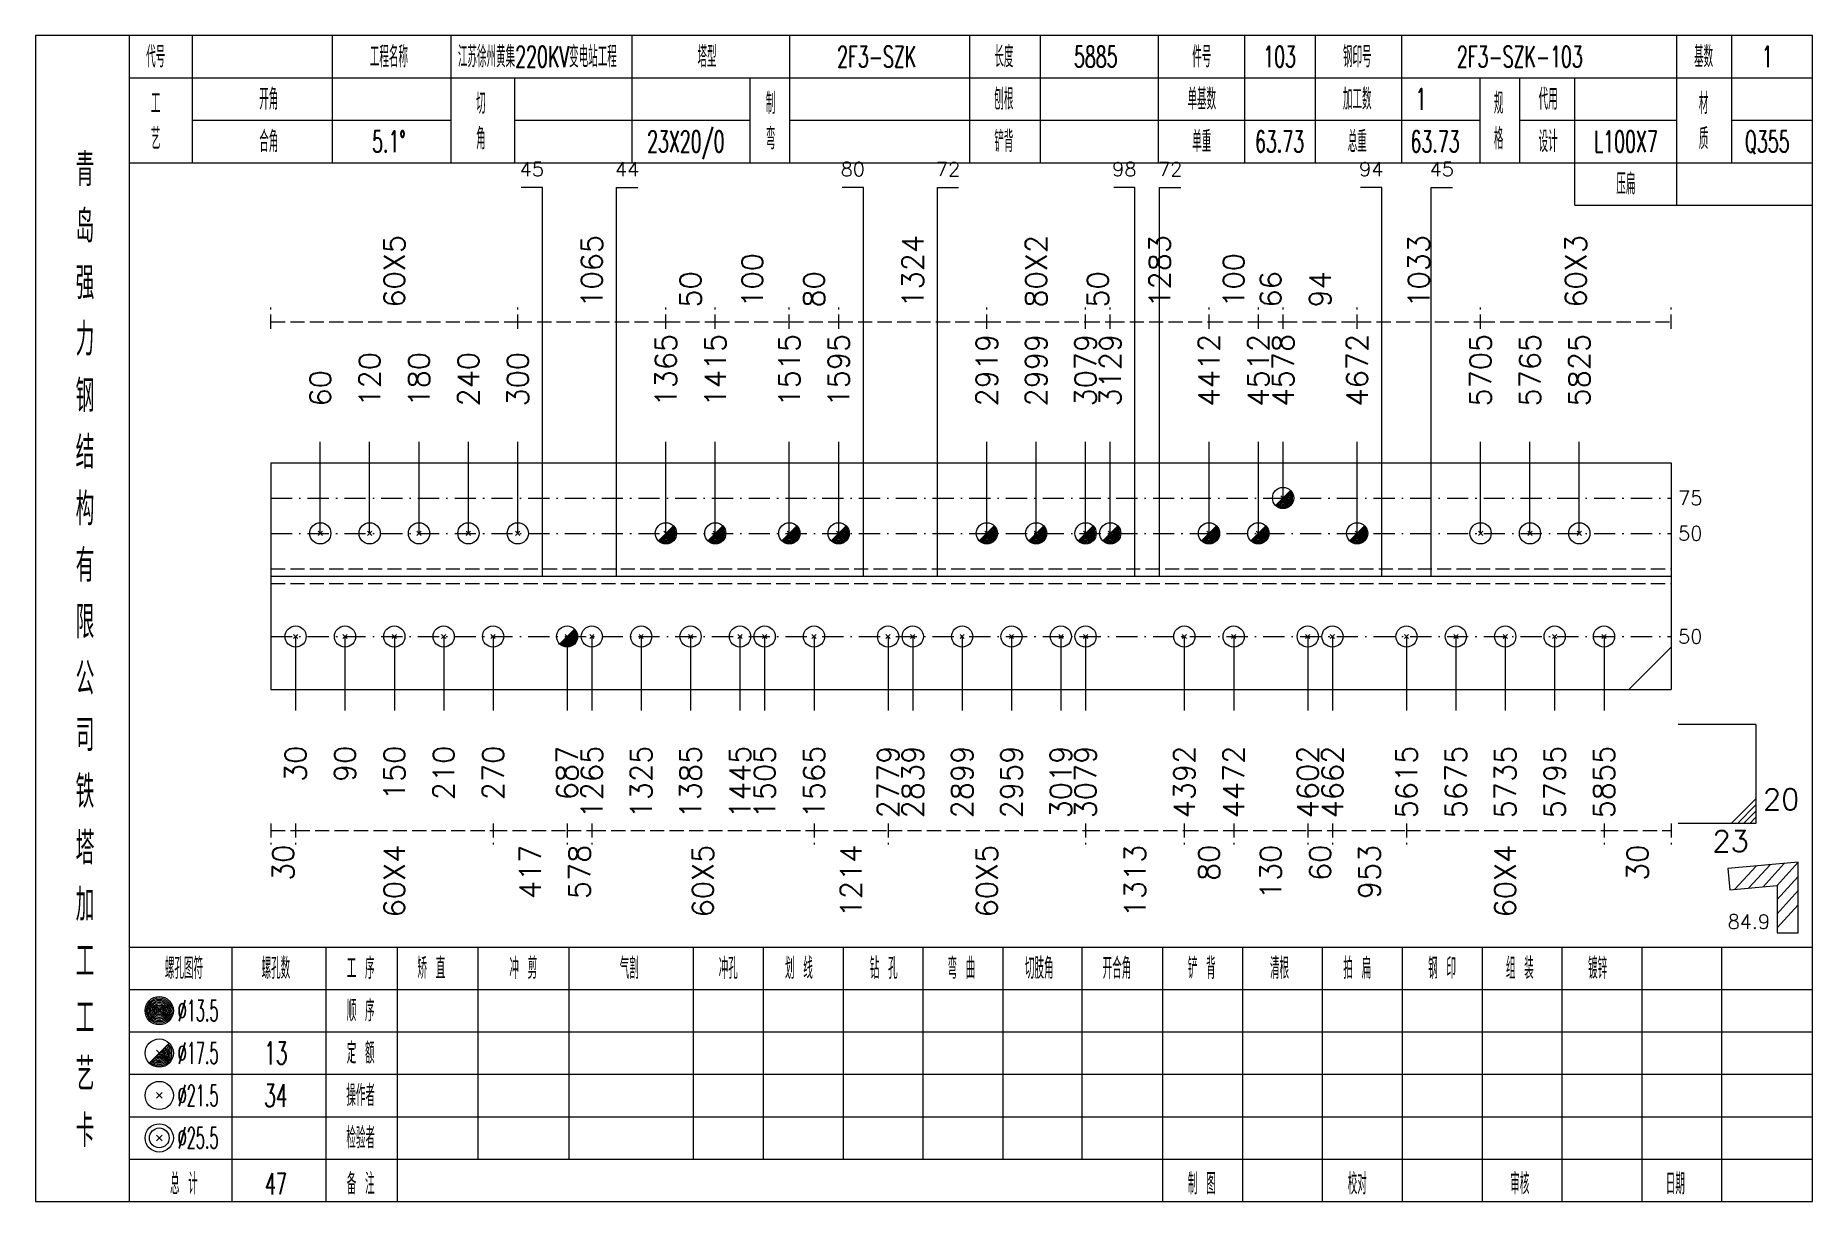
# Model space of a CAD drawing. Extents: x 0 to 4623, y -1159 to 4890.
# Drawn here: x 622.8 to 874.2, y 4725 to 4890 of the extents above; entities that cross this region are included whole.
import ezdxf
from ezdxf.enums import TextEntityAlignment as Align

# ---------------------------------------------------------------- set-up
doc = ezdxf.new("R2010")
doc.units = 0
doc.header["$MEASUREMENT"] = 0
doc.linetypes.add('一点画线', pattern=[5.2, 3, -1, 0.2, -1])
doc.linetypes.add('虚线', pattern=[2.75, 2, -0.75])
doc.layers.get('0').update_dxf_attribs({"linetype": 'CONTINUOUS', "lineweight": 25})
for name, color, linetype, lineweight in [('1', 7, 'CONTINUOUS', 25), ('2', 7, 'CONTINUOUS', 25), ('4', 7, 'CONTINUOUS', 25), ('5', 7, 'CONTINUOUS', 25)]:
    doc.layers.add(name, color=color, linetype=linetype, lineweight=lineweight)
doc.styles.get("Standard").update_dxf_attribs({"font": 'simplex.shx', "width": 0.7, "height": 3, "bigfont": 'gbhzfs.shx'})

msp = doc.modelspace()

# ---------------------------------------------------------------- texts
at = {"color": 8, "linetype": 'Continuous', "lineweight": 9}
for s, p in [('60X5', (673.564, 4851.5)), ('1065', (701.505, 4851.5)), ('1324', (746.911, 4851.5)), ('80X2', (764.375, 4851.5)), ('1283', (781.838, 4851.5)), ('1033', (818.512, 4851.5)), ('60X3', (840.722, 4851.5)), ('100', (724.208, 4851.5)), ('100', (792.316, 4851.5)), ('50', (715.476, 4851.5)), ('80', (732.94, 4851.5)), ('50', (773.106, 4851.5)), ('66', (797.555, 4851.5)), ('94', (804.541, 4851.5))]:
    msp.add_text(s, height=3, rotation=90, dxfattribs=at).set_placement(p, align=Align.MIDDLE_LEFT)
at = {"color": 7, "linetype": 'Continuous', "lineweight": 13}
for s, p in [('1365', (711.984, 4837.5)), ('1415', (718.969, 4837.5)), ('1515', (729.447, 4837.5)), ('1595', (736.433, 4837.5)), ('2919', (757.389, 4837.5)), ('2999', (764.375, 4837.5)), ('3079', (771.36, 4837.5)), ('3129', (774.853, 4837.5)), ('4412', (788.824, 4837.5)), ('4512', (795.809, 4837.5)), ('4578', (799.302, 4837.5)), ('4672', (809.78, 4837.5)), ('5705', (827.244, 4837.5)), ('5765', (834.229, 4837.5)), ('5825', (841.215, 4837.5)), ('120', (670.071, 4837.5)), ('180', (677.056, 4837.5)), ('240', (684.042, 4837.5)), ('300', (691.027, 4837.5)), ('60', (663.085, 4837.5))]:
    msp.add_text(s, height=3, rotation=90, dxfattribs=at).set_placement(p, align=Align.MIDDLE_LEFT)
for s, p in [('75', (855.2, 4824.55)), ('50', (855.2, 4819.55)), ('50', (855.2, 4804.95))]:
    msp.add_text(s, height=2, dxfattribs=at).set_placement(p, align=Align.MIDDLE_LEFT)
msp.add_text('20', height=3, dxfattribs=at).set_placement((867.2, 4779.5), align=Align.BOTTOM_LEFT)
msp.add_text('23', height=3, dxfattribs=at).set_placement((865.2, 4777.5), align=Align.TOP_RIGHT)
at = {"color": 8, "linetype": 'Continuous', "lineweight": 9}
for s, p in [('30', (657.846, 4775.5)), ('60X4', (673.564, 4775.5)), ('417', (692.774, 4775.5)), ('578', (699.759, 4775.5)), ('60X5', (717.223, 4775.5)), ('1214', (738.179, 4775.5)), ('60X5', (757.389, 4775.5)), ('1313', (778.345, 4775.5)), ('80', (788.824, 4775.5)), ('130', (797.555, 4775.5)), ('60', (804.541, 4775.5)), ('953', (811.526, 4775.5)), ('60X4', (830.736, 4775.5)), ('30', (849.454, 4775.5))]:
    msp.add_text(s, height=3, rotation=90, dxfattribs=at).set_placement(p, align=Align.MIDDLE_RIGHT)
at = {"layer": '1', "color": 7, "linetype": 'Continuous', "lineweight": 13}
for s, p in [('30', (659.593, 4789.5)), ('90', (666.578, 4789.5)), ('150', (673.564, 4789.5)), ('210', (680.549, 4789.5)), ('270', (687.535, 4789.5)), ('687', (698.013, 4789.5)), ('1265', (701.505, 4789.5)), ('1325', (708.491, 4789.5)), ('1385', (715.476, 4789.5)), ('1445', (722.462, 4789.5)), ('1505', (725.955, 4789.5)), ('1565', (732.94, 4789.5)), ('2779', (743.418, 4789.5)), ('2839', (746.911, 4789.5)), ('2899', (753.896, 4789.5)), ('2959', (760.882, 4789.5)), ('3019', (767.867, 4789.5)), ('3079', (771.36, 4789.5)), ('4392', (785.331, 4789.5)), ('4472', (792.316, 4789.5)), ('4602', (802.795, 4789.5)), ('4662', (806.287, 4789.5)), ('5615', (816.765, 4789.5)), ('5675', (823.751, 4789.5)), ('5735', (830.736, 4789.5)), ('5795', (837.722, 4789.5)), ('5855', (844.707, 4789.5))]:
    msp.add_text(s, height=3, rotation=90, dxfattribs=at).set_placement(p, align=Align.MIDDLE_RIGHT)
at = {"layer": '2', "color": 7, "linetype": 'Continuous', "lineweight": 13}
for s, p in [('45', (693.02, 4869.5)), ('44', (706.498, 4869.5)), ('80', (738.425, 4869.5)), ('72', (751.904, 4869.5)), ('98', (776.845, 4869.5)), ('72', (783.338, 4869.5)), ('94', (811.773, 4869.5)), ('45', (821.758, 4869.5))]:
    msp.add_text(s, height=2, dxfattribs=at).set_placement(p, align=Align.BOTTOM_CENTER)
msp.add_text('84.9', height=2, dxfattribs=at).set_placement((868.2, 4763), align=Align.BOTTOM_RIGHT)
at = {"layer": '4', "color": 1, "linetype": 'Continuous', "lineweight": 13}
for s, height, width, p in [('代号', 3, 0.6, (639.8, 4887)), ('工程名称', 3, 0.6, (672.8, 4887)), ('江苏徐州黄集220KV变电站工程', 3, 0.6, (693.8, 4887)), ('塔型', 3, 0.6, (717.8, 4887)), ('2F3-SZK', 3, 0.6, (741.8, 4887)), ('长度', 3, 0.6, (759.8, 4887)), ('5885', 3, 0.6, (772.8, 4887)), ('件号', 3, 0.6, (787.8, 4887)), ('103', 3, 0.6, (798.8, 4887)), ('钢印号', 3, 0.6, (809.8, 4887)), ('2F3-SZK-103', 3, 0.6, (832.8, 4887)), ('基数', 3, 0.6, (858.8, 4887)), ('1', 3, 0.6, (867.8, 4887)), ('开角', 3, 0.6, (655.8, 4881)), ('制', 3, 0.6, (726.8, 4880.4)), ('刨根', 3, 0.6, (759.8, 4881)), ('单基数', 3, 0.6, (787.8, 4881)), ('加工数', 3, 0.6, (809.8, 4881)), ('1', 3, 0.6, (818.8, 4881)), ('代用', 3, 0.6, (836.8, 4881)), ('材', 3, 0.6, (858.8, 4880.4)), ('工', 3, 0.6, (639.8, 4880.4)), ('切', 3, 0.6, (685.8, 4880.4)), ('规', 3, 0.6, (829.8, 4880.4)), ('艺', 3, 0.6, (639.8, 4875.4)), ('角', 3, 0.6, (685.8, 4875.4)), ('弯', 3, 0.6, (726.8, 4875.4)), ('格', 3, 0.6, (829.8, 4875.4)), ('质', 3, 0.6, (858.8, 4875.4)), ('合角', 3, 0.6, (655.8, 4875)), ('5.1%%d', 3, 0.6, (672.8, 4875)), ('23X20/0', 3, 0.6, (714.8, 4875)), ('铲背', 3, 0.6, (759.8, 4875)), ('单重', 3, 0.6, (787.8, 4875)), ('63.73', 3, 0.6, (798.8, 4875)), ('总重', 3, 0.6, (809.8, 4875)), ('63.73', 3, 0.6, (820.8, 4875)), ('设计', 3, 0.6, (836.8, 4875)), ('L100X7', 3, 0.6, (847.8, 4875)), ('Q355', 3, 0.6, (867.8, 4875)), ('青', 4.6, 0.8, (629.8, 4871)), ('压扁', 3, 0.6, (847.8, 4869)), ('岛', 4.6, 0.8, (629.8, 4863)), ('强', 4.6, 0.8, (629.8, 4855)), ('力', 4.6, 0.8, (629.8, 4847)), ('钢', 4.6, 0.8, (629.8, 4839)), ('结', 4.6, 0.8, (629.8, 4831)), ('构', 4.6, 0.8, (629.8, 4823)), ('有', 4.6, 0.8, (629.8, 4815)), ('限', 4.6, 0.8, (629.8, 4807)), ('公', 4.6, 0.8, (629.8, 4799)), ('司', 4.6, 0.8, (629.8, 4791)), ('铁', 4.6, 0.8, (629.8, 4783)), ('塔', 4.6, 0.8, (629.8, 4775)), ('加', 4.6, 0.8, (629.8, 4767)), ('工', 4.6, 0.8, (629.8, 4759)), ('螺孔图符', 3, 0.6, (643.8, 4758)), ('螺孔数', 3, 0.6, (656.8, 4758)), ('工 序', 3, 0.6, (668.8, 4758)), ('矫 直', 3, 0.6, (678.8, 4758)), ('冲 剪', 3, 0.6, (691.8, 4758)), ('气割', 3, 0.6, (706.8, 4758)), ('冲孔', 3, 0.6, (720.8, 4758)), ('划 线', 3, 0.6, (730.8, 4758)), ('钻 孔', 3, 0.6, (742.8, 4758)), ('弯 曲', 3, 0.6, (753.8, 4758)), ('切肢角', 3, 0.6, (764.8, 4758)), ('开合角', 3, 0.6, (775.8, 4758)), ('铲 背', 3, 0.6, (787.8, 4758)), ('清根', 3, 0.6, (798.8, 4758)), ('拍 扁', 3, 0.6, (809.8, 4758)), ('钢 印', 3, 0.6, (821.8, 4758)), ('组 装', 3, 0.6, (832.8, 4758)), ('镀锌', 3, 0.6, (843.8, 4758)), ('工', 4.6, 0.8, (629.8, 4751)), ('%%C13.5', 3, 0.5, (645.8, 4752)), ('顺 序', 3, 0.6, (668.8, 4752)), ('%%C17.5', 3, 0.5, (645.8, 4746)), ('13', 3.2, 0.6, (656.8, 4746)), ('定 额', 3, 0.6, (668.8, 4746)), ('艺', 4.6, 0.8, (629.8, 4743)), ('%%C21.5', 3, 0.5, (645.8, 4740)), ('34', 3.2, 0.6, (656.8, 4740)), ('操作者', 3, 0.6, (668.8, 4740)), ('卡', 4.6, 0.8, (629.8, 4735)), ('%%C25.5', 3, 0.5, (645.8, 4734)), ('检验者', 3, 0.6, (668.8, 4734)), ('总 计', 3, 0.6, (643.8, 4727.5)), ('47', 3, 0.6, (656.8, 4727.5)), ('备 注', 3, 0.6, (668.8, 4727.5)), ('制 图', 3, 0.6, (787.8, 4727.5)), ('校对', 3, 0.6, (809.8, 4727.5)), ('审核', 3, 0.6, (832.8, 4727.5)), ('日期', 3, 0.6, (854.8, 4727.5))]:
    msp.add_text(s, height=height, dxfattribs=dict(at, width=width)).set_placement(p, align=Align.MIDDLE_CENTER)

# ---------------------------------------------------------------- blocks, each defined once
blk = doc.blocks.new('孔21.5')
at = {"layer": '5', "color": 7, "linetype": 'Continuous', "lineweight": 13}
for p, q in [((-0.2, -0.2), (0.2, 0.2)), ((-0.2, 0.2), (0.2, -0.2))]:
    blk.add_line(p, q, dxfattribs=at)
blk.add_circle((0, 0), 1, dxfattribs=at)
blk = doc.blocks.new('孔17.5')
at = {"layer": '5', "color": 7, "linetype": 'Continuous', "lineweight": 13}
for p, q in [((-0.707, -0.707), (0.707, 0.707)), ((-0.2, 0.2), (0.2, -0.2))]:
    blk.add_line(p, q, dxfattribs=at)
blk.add_circle((0, 0), 1, dxfattribs=at)
for radius in [0.9, 0.8, 0.7, 0.6, 0.5, 0.4, 0.3, 0.2, 0.1]:
    blk.add_arc((0, 0), radius, 225, 45, dxfattribs=at)

# ---------------------------------------------------------------- linework, layer by layer
at = {"color": 8, "linetype": '虚线', "lineweight": 9}
for p, q in [((656.1, 4848.5), (656.1, 4851.5)), ((691.027, 4848.5), (691.027, 4851.5)), ((691.027, 4848.5), (691.027, 4851.5)), ((711.984, 4848.5), (711.984, 4851.5)), ((711.984, 4848.5), (711.984, 4851.5)), ((718.969, 4848.5), (718.969, 4851.5)), ((718.969, 4848.5), (718.969, 4851.5)), ((729.447, 4848.5), (729.447, 4851.5)), ((729.447, 4848.5), (729.447, 4851.5)), ((736.433, 4848.5), (736.433, 4851.5)), ((736.433, 4848.5), (736.433, 4851.5)), ((757.389, 4848.5), (757.389, 4851.5)), ((757.389, 4848.5), (757.389, 4851.5)), ((771.36, 4848.5), (771.36, 4851.5)), ((771.36, 4848.5), (771.36, 4851.5)), ((774.853, 4848.5), (774.853, 4851.5)), ((774.853, 4848.5), (774.853, 4851.5)), ((788.824, 4848.5), (788.824, 4851.5)), ((788.824, 4848.5), (788.824, 4851.5)), ((795.809, 4848.5), (795.809, 4851.5)), ((795.809, 4848.5), (795.809, 4851.5)), ((799.302, 4848.5), (799.302, 4851.5)), ((799.302, 4848.5), (799.302, 4851.5)), ((809.78, 4848.5), (809.78, 4851.5)), ((809.78, 4848.5), (809.78, 4851.5)), ((827.244, 4848.5), (827.244, 4851.5)), ((827.244, 4848.5), (827.244, 4851.5)), ((854.2, 4848.5), (854.2, 4851.5)), ((656.1, 4849.5), (691.027, 4849.5)), ((691.027, 4849.5), (711.984, 4849.5)), ((711.984, 4849.5), (718.969, 4849.5)), ((718.969, 4849.5), (729.447, 4849.5)), ((729.447, 4849.5), (736.433, 4849.5)), ((736.433, 4849.5), (757.389, 4849.5)), ((757.389, 4849.5), (771.36, 4849.5)), ((771.36, 4849.5), (774.853, 4849.5)), ((774.853, 4849.5), (788.824, 4849.5)), ((788.824, 4849.5), (795.809, 4849.5)), ((795.809, 4849.5), (799.302, 4849.5)), ((799.302, 4849.5), (809.78, 4849.5)), ((809.78, 4849.5), (827.244, 4849.5)), ((827.244, 4849.5), (854.2, 4849.5)), ((656.1, 4778.5), (656.1, 4775.5)), ((656.1, 4777.5), (659.593, 4777.5)), ((659.593, 4778.5), (659.593, 4775.5)), ((659.593, 4778.5), (659.593, 4775.5)), ((659.593, 4777.5), (687.535, 4777.5)), ((687.535, 4778.5), (687.535, 4775.5)), ((687.535, 4778.5), (687.535, 4775.5)), ((687.535, 4777.5), (698.013, 4777.5)), ((698.013, 4778.5), (698.013, 4775.5)), ((698.013, 4778.5), (698.013, 4775.5)), ((698.013, 4777.5), (701.505, 4777.5)), ((701.505, 4778.5), (701.505, 4775.5)), ((701.505, 4778.5), (701.505, 4775.5)), ((701.505, 4777.5), (732.94, 4777.5)), ((732.94, 4778.5), (732.94, 4775.5)), ((732.94, 4778.5), (732.94, 4775.5)), ((732.94, 4777.5), (743.418, 4777.5)), ((743.418, 4778.5), (743.418, 4775.5)), ((743.418, 4778.5), (743.418, 4775.5)), ((743.418, 4777.5), (771.36, 4777.5)), ((771.36, 4778.5), (771.36, 4775.5)), ((771.36, 4778.5), (771.36, 4775.5)), ((771.36, 4777.5), (785.331, 4777.5)), ((785.331, 4778.5), (785.331, 4775.5)), ((785.331, 4778.5), (785.331, 4775.5)), ((785.331, 4777.5), (792.316, 4777.5)), ((792.316, 4778.5), (792.316, 4775.5)), ((792.316, 4778.5), (792.316, 4775.5)), ((792.316, 4777.5), (802.795, 4777.5)), ((802.795, 4778.5), (802.795, 4775.5)), ((802.795, 4778.5), (802.795, 4775.5)), ((802.795, 4777.5), (806.287, 4777.5)), ((806.287, 4778.5), (806.287, 4775.5)), ((806.287, 4778.5), (806.287, 4775.5)), ((806.287, 4777.5), (816.765, 4777.5)), ((816.765, 4778.5), (816.765, 4775.5)), ((816.765, 4778.5), (816.765, 4775.5)), ((816.765, 4777.5), (844.707, 4777.5)), ((844.707, 4778.5), (844.707, 4775.5)), ((844.707, 4778.5), (844.707, 4775.5)), ((844.707, 4777.5), (854.2, 4777.5)), ((854.2, 4778.5), (854.2, 4775.5))]:
    msp.add_line(p, q, dxfattribs=at)
at = {"color": 7, "linetype": 'Continuous', "lineweight": 13}
for p, q in [((663.085, 4819.55), (663.085, 4832.5)), ((670.071, 4819.55), (670.071, 4832.5)), ((677.056, 4819.55), (677.056, 4832.5)), ((684.042, 4819.55), (684.042, 4832.5)), ((691.027, 4819.55), (691.027, 4832.5)), ((711.984, 4819.55), (711.984, 4832.5)), ((718.969, 4819.55), (718.969, 4832.5)), ((729.447, 4819.55), (729.447, 4832.5)), ((736.433, 4819.55), (736.433, 4832.5)), ((757.389, 4819.55), (757.389, 4832.5)), ((764.375, 4819.55), (764.375, 4832.5)), ((771.36, 4819.55), (771.36, 4832.5)), ((774.853, 4819.55), (774.853, 4832.5)), ((788.824, 4819.55), (788.824, 4832.5)), ((795.809, 4819.55), (795.809, 4832.5)), ((799.302, 4824.55), (799.302, 4832.5)), ((809.78, 4819.55), (809.78, 4832.5)), ((827.244, 4819.55), (827.244, 4832.5)), ((834.229, 4819.55), (834.229, 4832.5)), ((841.215, 4819.55), (841.215, 4832.5)), ((659.593, 4804.95), (659.593, 4794.5)), ((666.578, 4804.95), (666.578, 4794.5)), ((673.564, 4804.95), (673.564, 4794.5)), ((680.549, 4804.95), (680.549, 4794.5)), ((687.535, 4804.95), (687.535, 4794.5)), ((698.013, 4804.95), (698.013, 4794.5)), ((701.505, 4804.95), (701.505, 4794.5)), ((708.491, 4804.95), (708.491, 4794.5)), ((715.476, 4804.95), (715.476, 4794.5)), ((722.462, 4804.95), (722.462, 4794.5)), ((725.955, 4804.95), (725.955, 4794.5)), ((732.94, 4804.95), (732.94, 4794.5)), ((743.418, 4804.95), (743.418, 4794.5)), ((746.911, 4804.95), (746.911, 4794.5)), ((753.896, 4804.95), (753.896, 4794.5)), ((760.882, 4804.95), (760.882, 4794.5)), ((767.867, 4804.95), (767.867, 4794.5)), ((771.36, 4804.95), (771.36, 4794.5)), ((785.331, 4804.95), (785.331, 4794.5)), ((792.316, 4804.95), (792.316, 4794.5)), ((802.795, 4804.95), (802.795, 4794.5)), ((806.287, 4804.95), (806.287, 4794.5)), ((816.765, 4804.95), (816.765, 4794.5)), ((823.751, 4804.95), (823.751, 4794.5)), ((830.736, 4804.95), (830.736, 4794.5)), ((837.722, 4804.95), (837.722, 4794.5)), ((844.707, 4804.95), (844.707, 4794.5)), ((854.2, 4803.45), (848.2, 4797.45)), ((866.2, 4792.5), (855.2, 4792.5)), ((866.2, 4792.5), (866.2, 4778.5)), ((862.7, 4778.5), (866.2, 4782)), ((863.575, 4778.5), (866.2, 4781.125)), ((864.45, 4778.5), (866.2, 4780.25)), ((865.325, 4778.5), (866.2, 4779.375)), ((866.2, 4778.5), (855.2, 4778.5))]:
    msp.add_line(p, q, dxfattribs=at)
at = {"color": 7, "linetype": 'Continuous', "lineweight": 18}
for p, q in [((656.1, 4829.55), (656.1, 4797.45)), ((656.1, 4829.55), (854.2, 4829.55)), ((854.2, 4829.55), (854.2, 4797.45)), ((656.1, 4813.5), (854.2, 4813.5))]:
    msp.add_line(p, q, dxfattribs=at)
at = {"color": 3, "linetype": '一点画线', "lineweight": 13}
for p, q in [((656.1, 4824.55), (854.2, 4824.55)), ((656.1, 4819.55), (854.2, 4819.55)), ((656.1, 4804.95), (854.2, 4804.95))]:
    msp.add_line(p, q, dxfattribs=at)
at = {"color": 1, "linetype": '虚线', "lineweight": 18}
for p, q in [((656.1, 4814.55), (854.2, 4814.55)), ((656.1, 4812.45), (854.2, 4812.45))]:
    msp.add_line(p, q, dxfattribs=at)
at = {"layer": '1', "color": 7, "linetype": 'Continuous', "lineweight": 18}
msp.add_line((656.1, 4797.45), (854.2, 4797.45), dxfattribs=at)
at = {"layer": '2', "color": 7, "linetype": 'Continuous', "lineweight": 13}
for p, q in [((694.52, 4868.5), (691.52, 4868.5)), ((694.52, 4813.5), (694.52, 4868.5)), ((704.998, 4813.5), (704.998, 4868.5)), ((704.998, 4868.5), (707.998, 4868.5)), ((739.925, 4868.5), (736.925, 4868.5)), ((739.925, 4813.5), (739.925, 4868.5)), ((750.404, 4813.5), (750.404, 4868.5)), ((750.404, 4868.5), (753.404, 4868.5)), ((778.345, 4868.5), (775.345, 4868.5)), ((778.345, 4813.5), (778.345, 4868.5)), ((781.838, 4813.5), (781.838, 4868.5)), ((781.838, 4868.5), (784.838, 4868.5)), ((813.273, 4868.5), (810.273, 4868.5)), ((813.273, 4813.5), (813.273, 4868.5)), ((820.258, 4813.5), (820.258, 4868.5)), ((820.258, 4868.5), (823.258, 4868.5)), ((872.2, 4773), (862.24, 4772.111)), ((862.24, 4772.111), (862.506, 4769.123)), ((863.224, 4769.187), (866.224, 4772.467)), ((865.216, 4769.365), (868.216, 4772.644)), ((867.208, 4769.543), (870.208, 4772.822)), ((869.2, 4769.72), (872.2, 4773)), ((872.2, 4763), (872.2, 4773)), ((862.506, 4769.123), (869.2, 4769.72)), ((869.2, 4767.72), (872.2, 4771)), ((869.2, 4769.72), (869.2, 4763)), ((869.2, 4765.72), (872.2, 4769)), ((869.2, 4763.72), (872.2, 4767)), ((869.2, 4763), (872.2, 4763))]:
    msp.add_line(p, q, dxfattribs=at)
at = {"layer": '4', "color": 1, "linetype": 'Continuous', "lineweight": 18}
for p, q in [((636.1, 4725), (636.1, 4890)), ((645, 4872), (645, 4890)), ((664.8, 4872), (664.8, 4890)), ((681.6, 4872), (681.6, 4890)), ((707.2, 4872), (707.2, 4890)), ((729.5, 4872), (729.5, 4890)), ((755, 4872), (755, 4890)), ((765, 4872), (765, 4890)), ((781.7, 4872), (781.7, 4890)), ((793.9, 4872), (793.9, 4890)), ((803.9, 4872), (803.9, 4890)), ((816.1, 4872), (816.1, 4890)), ((855, 4866), (855, 4890)), ((862.8, 4872), (862.8, 4890)), ((636.1, 4884), (874.2, 4884)), ((690.6, 4872), (690.6, 4884)), ((723.9, 4872), (723.9, 4884)), ((827.2, 4872), (827.2, 4884)), ((832.8, 4872), (832.8, 4884)), ((840.6, 4866), (840.6, 4884)), ((645, 4878), (681.6, 4878)), ((690.6, 4878), (723.9, 4878)), ((729.5, 4878), (827.2, 4878)), ((832.8, 4878), (855, 4878)), ((862.8, 4878), (874.2, 4878)), ((636.1, 4872), (874.2, 4872)), ((840.6, 4866), (874.2, 4866)), ((636.1, 4761), (874.2, 4761)), ((650.6, 4725), (650.6, 4761)), ((663.9, 4725), (663.9, 4761)), ((674, 4725), (674, 4761)), ((685.4, 4731), (685.4, 4761)), ((698.3, 4731), (698.3, 4761)), ((715.9, 4731), (715.9, 4761)), ((725.8, 4731), (725.8, 4761)), ((737.1, 4731), (737.1, 4761)), ((748.4, 4731), (748.4, 4761)), ((759.7, 4731), (759.7, 4761)), ((770.9, 4731), (770.9, 4761)), ((782.3, 4731), (782.3, 4761)), ((793.6, 4731), (793.6, 4761)), ((804.9, 4731), (804.9, 4761)), ((816.2, 4731), (816.2, 4761)), ((827.5, 4731), (827.5, 4761)), ((838.8, 4731), (838.8, 4761)), ((850.1, 4731), (850.1, 4761)), ((861.4, 4731), (861.4, 4761)), ((636.1, 4755), (874.2, 4755)), ((636.1, 4749), (874.2, 4749)), ((636.1, 4743), (874.2, 4743)), ((636.1, 4737), (874.2, 4737)), ((636.1, 4731), (874.2, 4731)), ((782.3, 4725), (782.3, 4731)), ((793.6, 4725), (793.6, 4731)), ((804.9, 4725), (804.9, 4731)), ((816.2, 4725), (816.2, 4731)), ((827.5, 4725), (827.5, 4731)), ((838.8, 4725), (838.8, 4731)), ((850.1, 4725), (850.1, 4731)), ((861.4, 4725), (861.4, 4731))]:
    msp.add_line(p, q, dxfattribs=at)
at = {"layer": '4', "color": 7, "linetype": 'Continuous', "lineweight": 13}
for p, q in [((640.1, 4751.8), (640.5, 4752.2)), ((640.5, 4751.8), (640.1, 4752.2)), ((638.886, 4744.586), (641.714, 4747.414)), ((639.9, 4746.4), (640.7, 4745.6)), ((639.9, 4739.6), (640.7, 4740.4)), ((639.9, 4740.4), (640.7, 4739.6)), ((639.9, 4733.6), (640.7, 4734.4)), ((639.9, 4734.4), (640.7, 4733.6))]:
    msp.add_line(p, q, dxfattribs=at)
at = {"layer": '4', "color": 1, "linetype": 'Continuous', "lineweight": 18}
msp.add_lwpolyline([(622.8, 4890), (622.8, 4725), (874.2, 4725), (874.2, 4890)], close=True, dxfattribs=at)
at = {"layer": '4', "color": 7, "linetype": 'Continuous', "lineweight": 13}
for centre, radius in [((640.3, 4752), 2), ((640.3, 4752), 1.8), ((640.3, 4752), 1.6), ((640.3, 4752), 1.4), ((640.3, 4752), 1.2), ((640.3, 4752), 1), ((640.3, 4752), 0.8), ((640.3, 4752), 0.6), ((640.3, 4752), 0.4), ((640.3, 4752), 0.2), ((640.3, 4746), 2), ((640.3, 4740), 2), ((640.3, 4734), 2), ((640.3, 4734), 1.4)]:
    msp.add_circle(centre, radius, dxfattribs=at)
for radius in [1.8, 1.6, 1.4, 1.2, 1, 0.8, 0.6, 0.4, 0.2]:
    msp.add_arc((640.3, 4746), radius, 225, 45, dxfattribs=at)

# ---------------------------------------------------------------- block references
at = {"color": 7, "linetype": 'Continuous', "lineweight": 13, "xscale": 1.5, "yscale": 1.5, "zscale": 1.5}
for name, p in [('孔17.5', (799.302, 4824.55)), ('孔21.5', (663.085, 4819.55)), ('孔21.5', (670.071, 4819.55)), ('孔21.5', (677.056, 4819.55)), ('孔21.5', (684.042, 4819.55)), ('孔21.5', (691.027, 4819.55)), ('孔17.5', (711.984, 4819.55)), ('孔17.5', (718.969, 4819.55)), ('孔17.5', (729.447, 4819.55)), ('孔17.5', (736.433, 4819.55)), ('孔17.5', (757.389, 4819.55)), ('孔17.5', (764.375, 4819.55)), ('孔17.5', (771.36, 4819.55)), ('孔17.5', (774.853, 4819.55)), ('孔17.5', (788.824, 4819.55)), ('孔17.5', (795.809, 4819.55)), ('孔17.5', (809.78, 4819.55)), ('孔21.5', (827.244, 4819.55)), ('孔21.5', (834.229, 4819.55)), ('孔21.5', (841.215, 4819.55))]:
    msp.add_blockref(name, p, dxfattribs=at)
at = {"layer": '1', "color": 7, "linetype": 'Continuous', "lineweight": 13, "xscale": 1.5, "yscale": 1.5, "zscale": 1.5}
for name, p in [('孔21.5', (659.593, 4804.95)), ('孔21.5', (666.578, 4804.95)), ('孔21.5', (673.564, 4804.95)), ('孔21.5', (680.549, 4804.95)), ('孔21.5', (687.535, 4804.95)), ('孔17.5', (698.013, 4804.95)), ('孔21.5', (701.505, 4804.95)), ('孔21.5', (708.491, 4804.95)), ('孔21.5', (715.476, 4804.95)), ('孔21.5', (722.462, 4804.95)), ('孔21.5', (725.955, 4804.95)), ('孔21.5', (732.94, 4804.95)), ('孔21.5', (743.418, 4804.95)), ('孔21.5', (746.911, 4804.95)), ('孔21.5', (753.896, 4804.95)), ('孔21.5', (760.882, 4804.95)), ('孔21.5', (767.867, 4804.95)), ('孔21.5', (771.36, 4804.95)), ('孔21.5', (785.331, 4804.95)), ('孔21.5', (792.316, 4804.95)), ('孔21.5', (802.795, 4804.95)), ('孔21.5', (806.287, 4804.95)), ('孔21.5', (816.765, 4804.95)), ('孔21.5', (823.751, 4804.95)), ('孔21.5', (830.736, 4804.95)), ('孔21.5', (837.722, 4804.95)), ('孔21.5', (844.707, 4804.95))]:
    msp.add_blockref(name, p, dxfattribs=at)

msp.set_redraw_order([(e.dxf.handle, doc.entitydb.next_handle()) for e in msp.query("TEXT MTEXT ATTDEF DIMENSION ARC_DIMENSION")])  # texts and dimensions are drawn at this point

doc.saveas('drawing.dxf')
